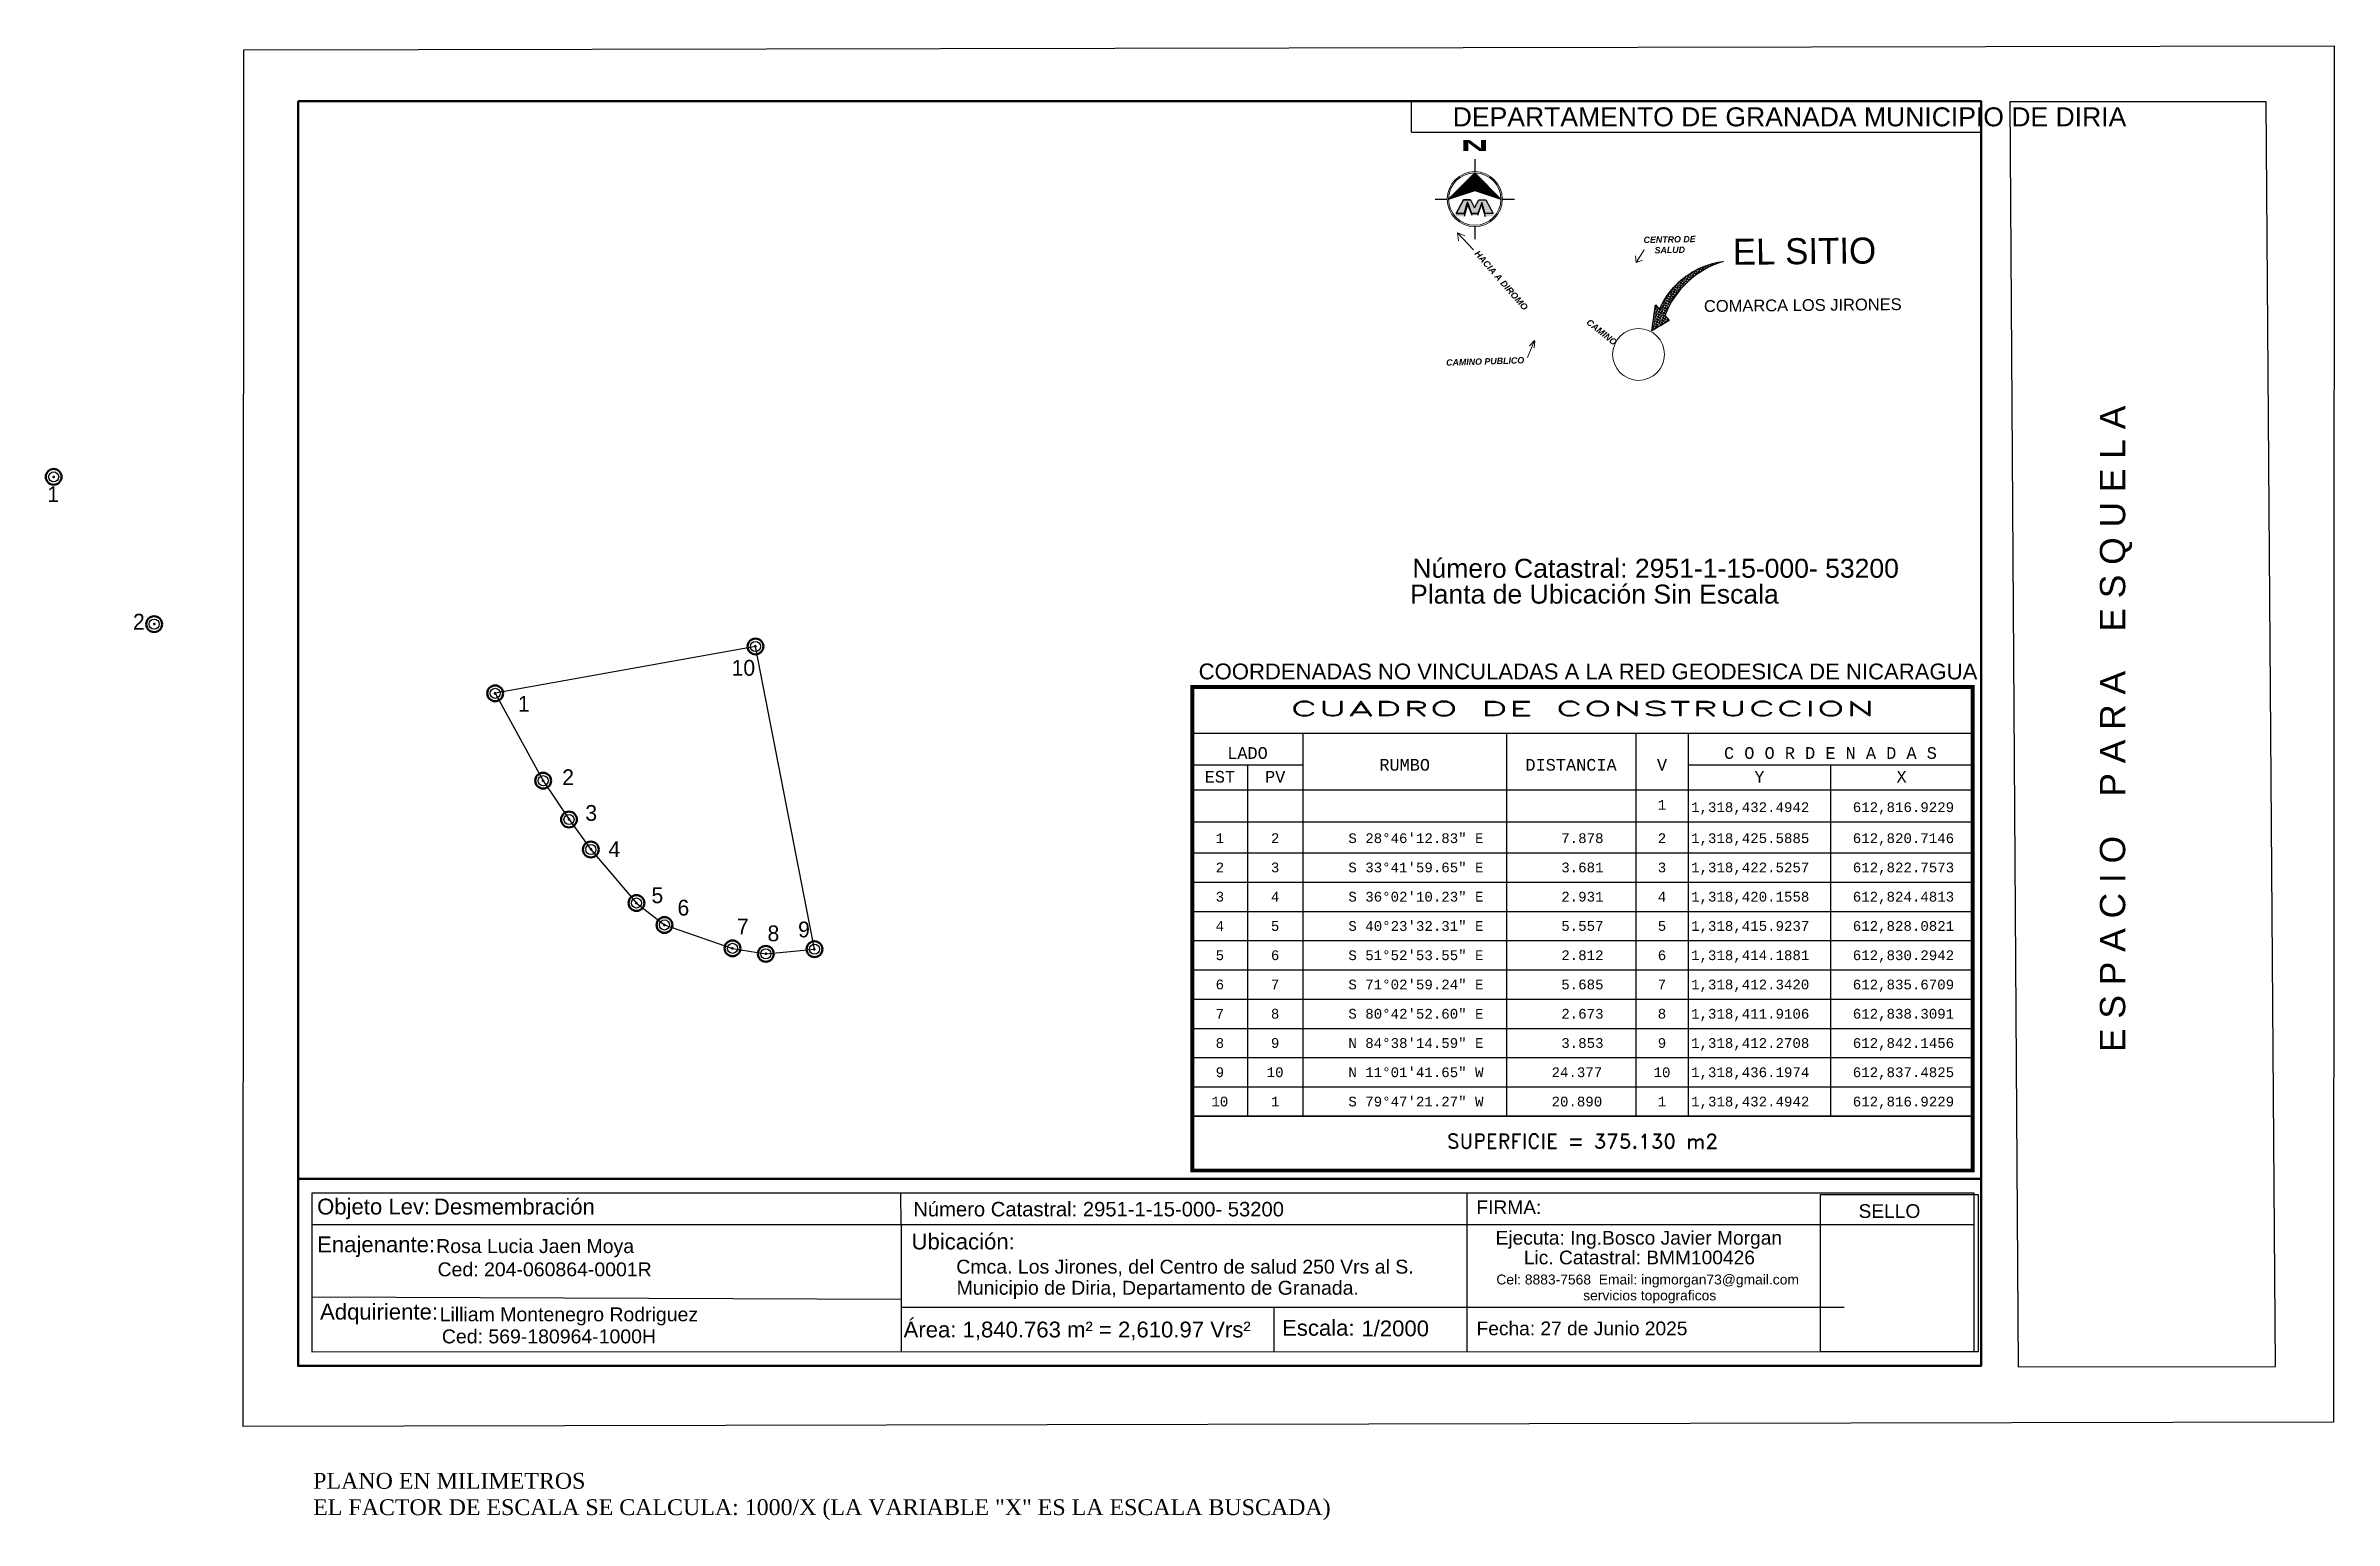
# Model space of a CAD drawing. Header units: millimetres. Extents: x 612490 to 613595, y 1318367 to 1318600.
# Drawn here: x 612861.4 to 613222.9, y 1318367.2 to 1318600.2 of the extents above; entities that cross this region are included whole.
import ezdxf
from ezdxf.enums import TextEntityAlignment as Align

# ---------------------------------------------------------------- set-up
doc = ezdxf.new("R2010")
doc.units = ezdxf.units.MM
doc.header["$PDMODE"] = 32
doc.header["$PDSIZE"] = 2.5
for name, color, linetype in [('0 - TEXTO', 5, 'Continuous'), ('2', 7, 'Continuous'), ('CVL_CUADCON', 1, 'Continuous'), ('CVL_CUADCON_LIN', 8, 'Continuous'), ('CVL_CUADCON_TIT', 1, 'Continuous'), ('CVL_CUADCON_TX', 2, 'Continuous'), ('NORTE', 1, 'Continuous'), ('TEXTOS', 2, 'Continuous')]:
    doc.layers.add(name, color=color, linetype=linetype)
doc.styles.add('HECTOR LOPEZ', font='arial.ttf')
doc.styles.add('HUECA1', font='HUECA1.shx')
doc.styles.add('LOPEZ', font='TCCM____.TTF')
doc.styles.add('MONOTXT4', font='Monotxt4.shx')
doc.styles.get("Standard").update_dxf_attribs({"font": 'arial.ttf'})
doc.styles.add('Style-ENGINEERING', font='ENGINEERING.shx')

msp = doc.modelspace()

# ---------------------------------------------------------------- texts
at = {"color": 7, "lineweight": 50}
msp.add_text('DEPARTAMENTO DE GRANADA MUNICIPIO DE DIRIA', height=3, dxfattribs=at).set_placement((613083.67, 1318587.477))
at = {"color": 5, "lineweight": 25, "style": 'LOPEZ'}
msp.add_text('EL SITIO', height=4.1181, rotation=0.52199, dxfattribs=at).set_placement((613127.93, 1318565.59))
at = {"color": 7, "lineweight": 30, "style": 'HECTOR LOPEZ'}
msp.add_text('COMARCA LOS JIRONES', height=1.86291, rotation=0.56551, dxfattribs=at).set_placement((613123.362, 1318558.138))
at = {"color": 7, "lineweight": 30, "style": 'LOPEZ'}
for s, p in [('1', (612861.624, 1318527.335)), ('2', (612875.171, 1318507.196)), ('10', (612969.735, 1318499.901)), ('1', (612935.987, 1318494.214)), ('2', (612942.981, 1318482.606)), ('3', (612946.635, 1318476.966)), ('4', (612950.283, 1318471.242)), ('5', (612957.085, 1318463.952)), ('6', (612961.193, 1318462.003)), ('7', (612970.593, 1318459.026)), ('8', (612975.419, 1318457.933)), ('9', (612980.247, 1318458.551))]:
    msp.add_text(s, height=2.5, dxfattribs=at).set_placement(p, align=Align.BOTTOM_LEFT)
at = {"color": 7, "lineweight": 50, "style": 'HECTOR LOPEZ'}
for s, height, p in [('Planta de Ubicación Sin Escala', 3, (613076.932, 1318512.048)), ('Objeto Lev:', 2.5, (612904.26, 1318415.507)), ('Desmembración ', 2.5, (612922.715, 1318415.502)), ('Ubicación:', 2.5, (612998.171, 1318409.986)), ('Enajenante: ', 2.5, (612904.261, 1318409.53)), ('Rosa Lucia Jaen Moya  ', 2.2, (612923.075, 1318409.411)), ('Cmca. Los Jirones, del Centro de salud 250 Vrs al S.', 2.2, (613005.238, 1318406.157)), ('                  Municipio de Diria, Departamento de Granada.  ', 2.2, (612989.921, 1318402.824)), ('Adquiriente:', 2.5, (612904.723, 1318398.894)), ('Lilliam Montenegro Rodriguez  ', 2.2, (612923.627, 1318398.629)), ('Área: 1,840.763 m² = 2,610.97 Vrs² ', 2.5, (612996.913, 1318396.075, -0.007)), ('Escala:', 2.5, (613056.705, 1318396.342)), ('1/2000', 2.5, (613069.235, 1318396.251))]:
    msp.add_text(s, height=height, dxfattribs=at).set_placement(p)
at = {"color": 7, "lineweight": 25, "insert": (613084.936, 1318585.308), "char_height": 1.74639, "attachment_point": 1}
msp.add_mtext('{\\fBaskerville Old Face|b1|i0|c0|p18;\\W2.6;\\T2.05;N}', dxfattribs=at)
at = {"color": 7, "lineweight": 50, "char_height": 1, "attachment_point": 5}
for s, insert, width, rotation in [('{\\fArial|b1|i1|c0|p34;CENTRO DE SALUD}', (613117.939, 1318568.766), 9.14048, 1.01416), ('{\\fArial|b1|i1|c0|p34;HACIA A DIROMO}', (613091.329, 1318563.136), 13.35327, 311.12958), ('{\\fArial|b1|i1|c0|p34;CAMINO }', (613107.208, 1318554.947), 6.66991, 321.27728), ('{\\fArial|b1|i1|c0|p34;CAMINO PUBLICO}', (613088.786, 1318550.324), 13.29278, 1.78763)]:
    msp.add_mtext(s, dxfattribs=dict(at, insert=insert, width=width, rotation=rotation))
at = {"color": 7, "lineweight": 50, "insert": (613185.904, 1318417.036, -17.65), "char_height": 4, "width": 130.54939, "attachment_point": 1, "rotation": 90, "style": 'Style-ENGINEERING'}
msp.add_mtext('\\pi24.14048,t56.88384;{\\fArial|b0|i0|c0|p34;E S P A C I O    P A R A    E S Q U E L A}', dxfattribs=at)
at = {"color": 7, "lineweight": 50, "attachment_point": 1, "style": 'HECTOR LOPEZ'}
for s, insert, char_height, width in [('{\\fArial|b0|i0|c0|p34;Número Catastral: 2951-1-15-000- 53200}', (613077.282, 1318519.13), 3, 112.12805), ('Ced: 204-060864-0001R', (612923.287, 1318407.935), 2.2, 35.44967)]:
    msp.add_mtext(s, dxfattribs=dict(at, insert=insert, char_height=char_height, width=width))
at = {"attachment_point": 1, "style": 'Style-ENGINEERING'}
for s, insert, char_height, width in [('{\\fArial|b0|i0|c0|p34;Número Catastral: 2951-1-15-000- 53200}', (612998.44, 1318417.491), 2.28556, 112.12805), ('{\\fArial|b0|i0|c0|p34;FIRMA:}', (613087.41, 1318417.727, 0.007), 2.16652, 84.89735), ('{\\fArial|b0|i0|c0|p34;SELLO}', (613147.777, 1318417.129), 2.16652, 84.89735), ('{\\fArial|b0|i0|c0|p34;Ejecuta: Ing.Bosco Javier Morgan}', (613090.434, 1318412.904, 0.007), 2.16652, 84.89735), ('{\\fArial|b0|i0|c0|p34;Lic. Catastral: BMM100426}', (613094.901, 1318409.795, 0.007), 2.16652, 84.89735), ('{\\fArial|b0|i0|c0|p34;Fecha: 27 de Junio 2025}', (613087.43, 1318398.587, 0.007), 2.16652, 84.89735)]:
    msp.add_mtext(s, dxfattribs=dict(at, insert=insert, char_height=char_height, width=width))
at = {"color": 1, "insert": (613090.559, 1318406.013, 0.007), "char_height": 1.56559, "width": 84.89735, "attachment_point": 1, "style": 'Style-ENGINEERING'}
msp.add_mtext('{\\fArial|b0|i0|c0|p34;Cel: 8883-7568  Email: ingmorgan73@gmail.com}', dxfattribs=at)
at = {"color": 5, "insert": (613104.272, 1318403.497, 0.007), "char_height": 1.56559, "width": 84.89735, "attachment_point": 1, "style": 'Style-ENGINEERING'}
msp.add_mtext('{\\fArial|b0|i0|c0|p34;servicios topograficos}', dxfattribs=at)
at = {"color": 7, "lineweight": 50, "insert": (612923.971, 1318397.338), "char_height": 2.2, "attachment_point": 1, "style": 'HECTOR LOPEZ'}
msp.add_mtext('Ced: 569-180964-1000H', dxfattribs=at)
at = {"color": 3, "lineweight": 50, "insert": (612903.64, 1318378.831, 0.007), "char_height": 2.5, "attachment_point": 1, "style": 'HECTOR LOPEZ'}
msp.add_mtext_dynamic_manual_height_columns('{\\fBook Antiqua|b0|i0|c0|p18;\\PPLANO EN MILIMETROS\\PEL FACTOR DE ESCALA SE CALCULA: 1000/X (LA VARIABLE "X" ES LA ESCALA BUSCADA)}', width=262.85, gutter_width=12.5, heights=[0], dxfattribs=at)
at = {"layer": '0 - TEXTO', "transparency": 33554687}
msp.add_text('COORDENADAS NO VINCULADAS A LA RED GEODESICA DE NICARAGUA', height=2.5, dxfattribs=at).set_placement((613105.035, 1318500.075), align=Align.CENTER)
at = {"layer": 'CVL_CUADCON_TIT', "color": 1, "style": 'HUECA1', "width": 1.758658}
msp.add_text('CUADRO DE CONSTRUCCION', height=2.31241, dxfattribs=at).set_placement((613057.93, 1318494.293), (613150.385, 1318494.293), align=Align.FIT)
at = {"layer": 'CVL_CUADCON_TIT', "color": 1, "style": 'MONOTXT4'}
for s, height, p in [('LADO', 1.8499, (613051.24, 1318487.513)), ('C O O R D E N A D A S', 1.84992, (613143.335, 1318487.513)), ('EST', 1.8499, (613046.877, 1318483.758)), ('PV', 1.8499, (613055.618, 1318483.758)), ('Y', 1.85, (613132.112, 1318483.758)), ('X', 1.85, (613154.573, 1318483.758))]:
    msp.add_text(s, height=height, dxfattribs=at).set_placement(p, align=Align.CENTER)
at = {"layer": 'CVL_CUADCON_TIT', "color": 1}
for s, height, style, p in [('RUMBO', 1.8499, 'MONOTXT4', (613076.075, 1318486.57)), ('DISTANCIA', 1.8499, 'MONOTXT4', (613102.359, 1318486.57)), ('V', 1.85, 'MONOTXT4', (613116.727, 1318486.57)), ('SUPERFICIE = 375.130 m2', 2.31241, 'HUECA1', (613104.158, 1318427.084))]:
    msp.add_text(s, height=height, dxfattribs=dict(at, style=style)).set_placement(p, align=Align.MIDDLE)
at = {"layer": 'CVL_CUADCON_TX', "color": 2, "style": 'MONOTXT4'}
for s, height, p in [('1', 1.542, (613116.721, 1318479.491)), ('1', 1.542, (613046.877, 1318474.206)), ('2', 1.542, (613055.609, 1318474.206)), ('2', 1.542, (613116.721, 1318474.206)), ('2', 1.542, (613046.877, 1318469.581)), ('3', 1.542, (613055.609, 1318469.581)), ('3', 1.542, (613116.721, 1318469.581)), ('3', 1.542, (613046.877, 1318464.957)), ('4', 1.542, (613055.609, 1318464.957)), ('4', 1.542, (613116.721, 1318464.957)), ('4', 1.542, (613046.877, 1318460.332)), ('5', 1.542, (613055.609, 1318460.332)), ('5', 1.542, (613116.721, 1318460.332)), ('5', 1.542, (613046.877, 1318455.707)), ('6', 1.542, (613055.609, 1318455.707)), ('6', 1.542, (613116.721, 1318455.707)), ('6', 1.542, (613046.877, 1318451.082)), ('7', 1.542, (613055.609, 1318451.082)), ('7', 1.542, (613116.721, 1318451.082)), ('7', 1.542, (613046.877, 1318446.457)), ('8', 1.542, (613055.609, 1318446.457)), ('8', 1.542, (613116.721, 1318446.457)), ('8', 1.542, (613046.877, 1318441.832)), ('9', 1.542, (613055.609, 1318441.832)), ('9', 1.542, (613116.721, 1318441.832)), ('9', 1.542, (613046.877, 1318437.208)), ('10', 1.5416, (613055.609, 1318437.208)), ('10', 1.5416, (613116.721, 1318437.208)), ('10', 1.5416, (613046.877, 1318432.583)), ('1', 1.542, (613055.609, 1318432.583)), ('1', 1.542, (613116.721, 1318432.583))]:
    msp.add_text(s, height=height, dxfattribs=at).set_placement(p, align=Align.CENTER)
for s, p in [('1,318,432.4942', (613121.321, 1318479.105)), ('612,816.9229', (613146.865, 1318479.105)), ('S 28%%d46\'12.83" E', (613067.18, 1318474.206)), ('7.878', (613100.818, 1318474.206)), ('1,318,425.5885', (613121.321, 1318474.206)), ('612,820.7146', (613146.865, 1318474.206)), ('S 33%%d41\'59.65" E', (613067.18, 1318469.581)), ('3.681', (613100.818, 1318469.581)), ('1,318,422.5257', (613121.321, 1318469.581)), ('612,822.7573', (613146.865, 1318469.581)), ('S 36%%d02\'10.23" E', (613067.18, 1318464.957)), ('2.931', (613100.818, 1318464.957)), ('1,318,420.1558', (613121.321, 1318464.957)), ('612,824.4813', (613146.865, 1318464.957)), ('S 40%%d23\'32.31" E', (613067.18, 1318460.332)), ('5.557', (613100.818, 1318460.332)), ('1,318,415.9237', (613121.321, 1318460.332)), ('612,828.0821', (613146.865, 1318460.332)), ('S 51%%d52\'53.55" E', (613067.18, 1318455.707)), ('2.812', (613100.818, 1318455.707)), ('1,318,414.1881', (613121.321, 1318455.707)), ('612,830.2942', (613146.865, 1318455.707)), ('S 71%%d02\'59.24" E', (613067.18, 1318451.082)), ('5.685', (613100.818, 1318451.082)), ('1,318,412.3420', (613121.321, 1318451.082)), ('612,835.6709', (613146.865, 1318451.082)), ('S 80%%d42\'52.60" E', (613067.18, 1318446.457)), ('2.673', (613100.818, 1318446.457)), ('1,318,411.9106', (613121.321, 1318446.457)), ('612,838.3091', (613146.865, 1318446.457)), ('N 84%%d38\'14.59" E', (613067.18, 1318441.832)), ('3.853', (613100.818, 1318441.832)), ('1,318,412.2708', (613121.321, 1318441.832)), ('612,842.1456', (613146.865, 1318441.832)), ('N 11%%d01\'41.65" W', (613067.18, 1318437.208)), ('24.377', (613099.276, 1318437.208)), ('1,318,436.1974', (613121.321, 1318437.208)), ('612,837.4825', (613146.865, 1318437.208)), ('S 79%%d47\'21.27" W', (613067.18, 1318432.583)), ('20.890', (613099.276, 1318432.583)), ('1,318,432.4942', (613121.321, 1318432.583)), ('612,816.9229', (613146.865, 1318432.583))]:
    msp.add_text(s, height=1.5416, dxfattribs=at).set_placement(p)

# ---------------------------------------------------------------- hatches: boundary and pattern name
at = {"lineweight": 30}
h = msp.add_hatch(color=5, dxfattribs=at)
h.dxf.hatch_style = 1
h.paths.add_polyline_path([(613085.992, 1318575.449), (613086.005, 1318575.495), (613086.648, 1318573.689), (613087.611, 1318573.689), (613088.237, 1318575.449), (613088.788, 1318573.689), (613090.057, 1318573.689), (613088.906, 1318575.864), (613087.785, 1318575.864), (613087.129, 1318574.603), (613086.447, 1318575.864), (613085.352, 1318575.864), (613084.202, 1318573.689), (613085.47, 1318573.689)])
at = {"lineweight": 30, "true_color": 0x2424ff}
h = msp.add_hatch(color=160, dxfattribs=at)
h.dxf.hatch_style = 1
h.paths.add_polyline_path([(613086.016, 1318575.139), (613086.666, 1318573.419), (613087.616, 1318573.419), (613088.232, 1318575.135), (613088.799, 1318573.247), (613090.057, 1318573.247), (613090.057, 1318573.689), (613088.788, 1318573.689), (613088.237, 1318575.449), (613087.611, 1318573.689), (613086.648, 1318573.689), (613086.005, 1318575.495), (613085.47, 1318573.689), (613084.202, 1318573.689), (613084.202, 1318573.247), (613085.46, 1318573.247)])
h = msp.add_hatch()
h.set_pattern_fill('ANGLE', scale=0.051604, angle=-37.23942)
h.set_pattern_definition([(322.76058, (612995.2751, 1318555.0392), (0.2181261, 0.2869604), [0.2621465, -0.098305]), (52.76058, (612995.2751, 1318555.0392), (-0.2869604, 0.2181261), [0.2621465, -0.098305])])
edge = h.paths.add_edge_path()
edge.add_arc((613130.519, 1318552.365), 14.369, 466.98092, 518.7555)
edge.add_line((613117.127, 1318557.571), (613117.839, 1318556.783))
edge.add_line((613117.839, 1318556.783), (613115.08, 1318555.154))
edge.add_line((613115.08, 1318555.154), (613115.671, 1318559.241))
edge.add_line((613115.671, 1318559.241), (613116.277, 1318558.522))
edge.add_arc((613127.947, 1318553.512), 12.699, 457.34921, 516.76721, ccw=False)
at = {"layer": 'TEXTOS'}
h = msp.add_hatch(color=7, dxfattribs=at)
h.dxf.hatch_style = 1
h.paths.add_polyline_path([(613087.143, 1318577.358), (613091.269, 1318575.955), (613087.148, 1318580.104), (613083.006, 1318575.969)])

# ---------------------------------------------------------------- linework, layer by layer
at = {"color": 7}
msp.add_line((613077.141, 1318586.574), (613167.141, 1318586.574), dxfattribs=at)
at = {"color": 5}
for p, q in [((613085.352, 1318575.864), (613086.447, 1318575.864)), ((613086.016, 1318575.139), (613085.46, 1318573.247)), ((613086.005, 1318575.495), (613085.47, 1318573.689)), ((613086.648, 1318573.689), (613086.005, 1318575.495)), ((613086.016, 1318575.139), (613086.666, 1318573.419)), ((613088.237, 1318575.449), (613087.611, 1318573.689)), ((613087.616, 1318573.419), (613088.232, 1318575.135)), ((613087.785, 1318575.864), (613088.906, 1318575.864)), ((613088.232, 1318575.135), (613088.799, 1318573.247)), ((613088.788, 1318573.689), (613088.237, 1318575.449)), ((613087.611, 1318573.689), (613086.648, 1318573.689))]:
    msp.add_line(p, q, dxfattribs=at)
at = {"color": 7, "lineweight": 13}
for p, q in [((613113.882, 1318567.975), (613112.624, 1318565.935)), ((613112.624, 1318565.935), (613112.531, 1318567.007)), ((613112.624, 1318565.935), (613113.624, 1318566.333)), ((613095.47, 1318550.961), (613096.607, 1318553.608)), ((613096.607, 1318553.608), (613095.815, 1318552.798)), ((613096.65, 1318553.588), (613096.548, 1318552.46))]:
    msp.add_line(p, q, dxfattribs=at)
for p, q in [((613085.887, 1318418.935), (613085.887, 1318393.77)), ((612903.477, 1318413.897), (613074.626, 1318413.897)), ((612996.503, 1318413.894), (612996.503, 1318393.763)), ((613074.626, 1318413.897), (613165.976, 1318413.897)), ((612903.477, 1318402.492), (612996.503, 1318402.119)), ((613055.388, 1318400.849), (613055.388, 1318393.893))]:
    msp.add_line(p, q)
at = {"color": 4}
msp.add_lwpolyline([(612892.706, 1318599.553), (613222.924, 1318600.212), (613222.792, 1318382.661), (612892.574, 1318382.002)], close=True, dxfattribs=at)
at = {"color": 7, "lineweight": 50}
msp.add_lwpolyline([(612901.263, 1318591.448), (613167.141, 1318591.448), (613167.141, 1318391.565), (612901.263, 1318391.565)], close=True, dxfattribs=at)
at = {"color": 7}
for points in [[(613077.141, 1318586.574), (613077.141, 1318591.448)], [(613172.971, 1318391.418), (613213.662, 1318391.506), (613212.179, 1318591.323), (613171.679, 1318591.323), (613172.971, 1318391.418)]]:
    msp.add_lwpolyline(points, dxfattribs=at)
at = {"color": 5}
for points in [[(613086.447, 1318575.864), (613085.352, 1318575.864), (613084.202, 1318573.689), (613085.47, 1318573.689), (613086.005, 1318575.495), (613086.648, 1318573.689), (613087.611, 1318573.689)], [(613085.992, 1318575.449), (613085.47, 1318573.689), (613084.202, 1318573.689), (613085.352, 1318575.864), (613086.447, 1318575.864), (613087.129, 1318574.603), (613087.785, 1318575.864), (613088.906, 1318575.864), (613090.057, 1318573.689), (613088.788, 1318573.689), (613088.237, 1318575.449), (613087.611, 1318573.689), (613086.648, 1318573.689), (613086.005, 1318575.495)], [(613088.237, 1318575.449), (613087.611, 1318573.689), (613086.648, 1318573.689)], [(613087.129, 1318574.603), (613087.785, 1318575.864)], [(613087.811, 1318575.864), (613088.906, 1318575.864), (613090.057, 1318573.689), (613088.788, 1318573.689)]]:
    msp.add_lwpolyline(points, dxfattribs=at)
at = {"color": 7, "lineweight": 13}
msp.add_lwpolyline([(613086.952, 1318567.944), (613084.398, 1318570.654), (613084.558, 1318569.378), (613084.398, 1318570.654), (613085.589, 1318570.164)], dxfattribs=at)
at = {"color": 7}
msp.add_lwpolyline([(613126.363, 1318566.12, 0.2298324), (613117.168, 1318557.584), (613117.88, 1318556.795), (613115.121, 1318555.167), (613115.712, 1318559.253), (613116.318, 1318558.534, -0.2652293), (613126.363, 1318566.12, 60.5978344)], format="xyb", dxfattribs=at)
at = {"lineweight": 50}
msp.add_lwpolyline([(613167.141, 1318391.565), (612901.263, 1318391.565), (612901.263, 1318421.13), (613167.141, 1318421.13)], close=True, dxfattribs=at)
msp.add_lwpolyline([(613165.976, 1318393.782), (612903.477, 1318393.742), (612903.477, 1318418.907), (613165.976, 1318418.947)], close=True)
msp.add_lwpolyline([(612996.503, 1318413.894), (612996.502, 1318418.921)])
at = {"color": 7, "lineweight": 30, "elevation": 0.007}
msp.add_lwpolyline([(613141.773, 1318418.648), (613166.66, 1318418.648), (613166.66, 1318393.792), (613141.773, 1318393.792)], close=True, dxfattribs=at)
at = {"lineweight": 15}
msp.add_circle((613113.019, 1318551.424), 4.093, dxfattribs=at)
at = {"color": 7, "lineweight": 30}
for centre in [(612862.644, 1318532.073), (612878.519, 1318508.808), (612973.506, 1318505.279), (612932.386, 1318497.872), (612939.97, 1318484.061), (612944.055, 1318477.935), (612947.503, 1318473.196), (612954.705, 1318464.731), (612959.129, 1318461.26), (612969.882, 1318457.568), (612975.159, 1318456.705), (612982.832, 1318457.425)]:
    msp.add_circle(centre, 0.796, dxfattribs=at)
at = {"color": 7, "lineweight": 50}
for p in [(612862.644, 1318532.073), (612878.519, 1318508.808), (612973.506, 1318505.279), (612932.386, 1318497.872), (612939.97, 1318484.061), (612944.055, 1318477.935), (612947.503, 1318473.196), (612954.705, 1318464.731), (612959.129, 1318461.26), (612969.882, 1318457.568), (612975.159, 1318456.705), (612982.832, 1318457.425)]:
    msp.add_point(p, dxfattribs=at)
at = {"layer": '2'}
msp.add_line((612996.503, 1318400.849), (613145.519, 1318400.849), dxfattribs=at)
at = {"layer": 'CVL_CUADCON', "color": 1, "linetype": 'Continuous', "const_width": 0.617, "flags": 128}
msp.add_lwpolyline([(613042.514, 1318498.872), (613165.801, 1318498.872), (613165.801, 1318422.459), (613042.514, 1318422.459)], close=True, dxfattribs=at)
at = {"layer": 'CVL_CUADCON', "color": 1, "linetype": 'Continuous', "const_width": 0.231, "flags": 128}
for points in [[(613042.514, 1318491.551), (613165.801, 1318491.551)], [(613042.514, 1318482.582), (613165.801, 1318482.582)], [(613042.514, 1318431.041), (613165.801, 1318431.041)]]:
    msp.add_lwpolyline(points, dxfattribs=at)
at = {"layer": 'CVL_CUADCON_LIN', "color": 8, "linetype": 'Continuous'}
for p, q in [((613059.979, 1318491.551), (613059.979, 1318431.041)), ((613092.154, 1318491.551), (613092.154, 1318431.041)), ((613112.569, 1318491.551), (613112.569, 1318431.041)), ((613120.872, 1318491.551), (613120.872, 1318431.041)), ((613042.514, 1318486.574), (613059.979, 1318486.574)), ((613051.24, 1318486.574), (613051.24, 1318431.041)), ((613120.872, 1318486.574), (613165.801, 1318486.574)), ((613143.337, 1318486.574), (613143.337, 1318431.041)), ((613042.514, 1318477.564), (613165.801, 1318477.564)), ((613042.514, 1318472.665), (613165.801, 1318472.665)), ((613042.514, 1318468.04), (613165.801, 1318468.04)), ((613042.514, 1318463.415), (613165.801, 1318463.415)), ((613042.514, 1318458.79), (613165.801, 1318458.79)), ((613042.514, 1318454.165), (613165.801, 1318454.165)), ((613042.514, 1318449.54), (613165.801, 1318449.54)), ((613042.514, 1318444.916), (613165.801, 1318444.916)), ((613042.514, 1318440.291), (613165.801, 1318440.291)), ((613042.514, 1318435.666), (613165.801, 1318435.666)), ((613042.514, 1318431.041), (613165.801, 1318431.041))]:
    msp.add_line(p, q, dxfattribs=at)
at = {"layer": 'CVL_CUADCON_TIT', "color": 3, "lineweight": 18, "ltscale": 0.5, "flags": 128}
msp.add_lwpolyline([(612982.832, 1318457.425), (612973.506, 1318505.279), (612932.386, 1318497.872), (612939.97, 1318484.061), (612944.055, 1318477.935), (612947.503, 1318473.196), (612954.705, 1318464.731), (612959.129, 1318461.26), (612969.882, 1318457.568), (612975.159, 1318456.705), (612982.832, 1318457.425)], dxfattribs=at)
at = {"layer": 'CVL_CUADCON_TIT'}
msp.add_lwpolyline([(612973.506, 1318505.279), (612932.386, 1318497.872), (612939.97, 1318484.061), (612944.055, 1318477.935), (612947.503, 1318473.196), (612954.705, 1318464.731), (612959.129, 1318461.26), (612969.882, 1318457.568), (612975.159, 1318456.705), (612982.832, 1318457.425)], close=True, dxfattribs=at)
msp.add_lwpolyline([(612973.506, 1318505.279), (612932.386, 1318497.872), (612939.97, 1318484.061), (612944.055, 1318477.935), (612947.503, 1318473.196), (612954.705, 1318464.731), (612959.129, 1318461.26), (612969.882, 1318457.568), (612975.159, 1318456.705), (612982.832, 1318457.425)], close=True, dxfattribs=at)
msp.add_lwpolyline([(612973.506, 1318505.279), (612932.386, 1318497.872), (612939.97, 1318484.061), (612944.055, 1318477.935), (612947.503, 1318473.196), (612954.705, 1318464.731), (612959.129, 1318461.26), (612969.882, 1318457.568), (612975.159, 1318456.705), (612982.832, 1318457.425)], close=True, dxfattribs=at)
msp.add_lwpolyline([(612973.506, 1318505.279), (612932.386, 1318497.872), (612939.97, 1318484.061), (612944.055, 1318477.935), (612947.503, 1318473.196), (612954.705, 1318464.731), (612959.129, 1318461.26), (612969.882, 1318457.568), (612975.159, 1318456.705), (612982.832, 1318457.425)], close=True, dxfattribs=at)
at = {"layer": 'NORTE', "color": 0}
for p, q in [((613087.142, 1318582.297, -0.004), (613087.142, 1318580.317, -0.001)), ((613080.877, 1318575.969), (613082.793, 1318575.969)), ((613091.49, 1318575.969), (613093.406, 1318575.969)), ((613087.141, 1318571.621), (613087.141, 1318569.641, 0.003))]:
    msp.add_line(p, q, dxfattribs=at)
at = {"layer": 'NORTE', "color": 0, "lineweight": 13}
msp.add_circle((613087.141, 1318575.969), 4.135, dxfattribs=at)
at = {"layer": 'TEXTOS', "color": 7, "elevation": 0.004}
msp.add_lwpolyline([(613087.148, 1318580.104), (613083.006, 1318575.969), (613087.143, 1318577.358), (613091.269, 1318575.955), (613087.148, 1318580.104)], dxfattribs=at)
for points in [[(613087.148, 1318579.964), (613083.374, 1318576.197), (613087.143, 1318577.462), (613090.903, 1318576.183)], [(613087.148, 1318579.825), (613083.742, 1318576.424), (613087.143, 1318577.566), (613090.536, 1318576.412)], [(613087.148, 1318579.685), (613084.109, 1318576.652), (613087.143, 1318577.67), (613090.17, 1318576.641)], [(613087.147, 1318579.545), (613084.477, 1318576.88), (613087.143, 1318577.774), (613089.804, 1318576.87)], [(613087.147, 1318579.405), (613084.845, 1318577.107), (613087.144, 1318577.879), (613089.437, 1318577.099)], [(613087.147, 1318579.265), (613085.213, 1318577.335), (613087.144, 1318577.983), (613089.071, 1318577.328)], [(613087.146, 1318579.126), (613085.58, 1318577.562), (613087.144, 1318578.087), (613088.705, 1318577.556)], [(613087.146, 1318578.986), (613085.948, 1318577.79), (613087.144, 1318578.191), (613088.338, 1318577.785)], [(613087.146, 1318578.846), (613086.316, 1318578.017), (613087.144, 1318578.295), (613087.972, 1318578.014)], [(613087.145, 1318578.706), (613086.683, 1318578.245), (613087.145, 1318578.4), (613087.605, 1318578.243)], [(613087.145, 1318578.616), (613086.92, 1318578.391), (613087.145, 1318578.467), (613087.369, 1318578.39)]]:
    msp.add_lwpolyline(points, close=True, dxfattribs=at)
at = {"layer": 'TEXTOS', "color": 0, "lineweight": 13}
msp.add_circle((613087.141, 1318575.969), 4.348, dxfattribs=at)

msp.set_redraw_order([(e.dxf.handle, doc.entitydb.next_handle()) for e in msp.query("TEXT MTEXT ATTDEF DIMENSION ARC_DIMENSION")])  # texts and dimensions are drawn at this point

doc.saveas('drawing.dxf')
